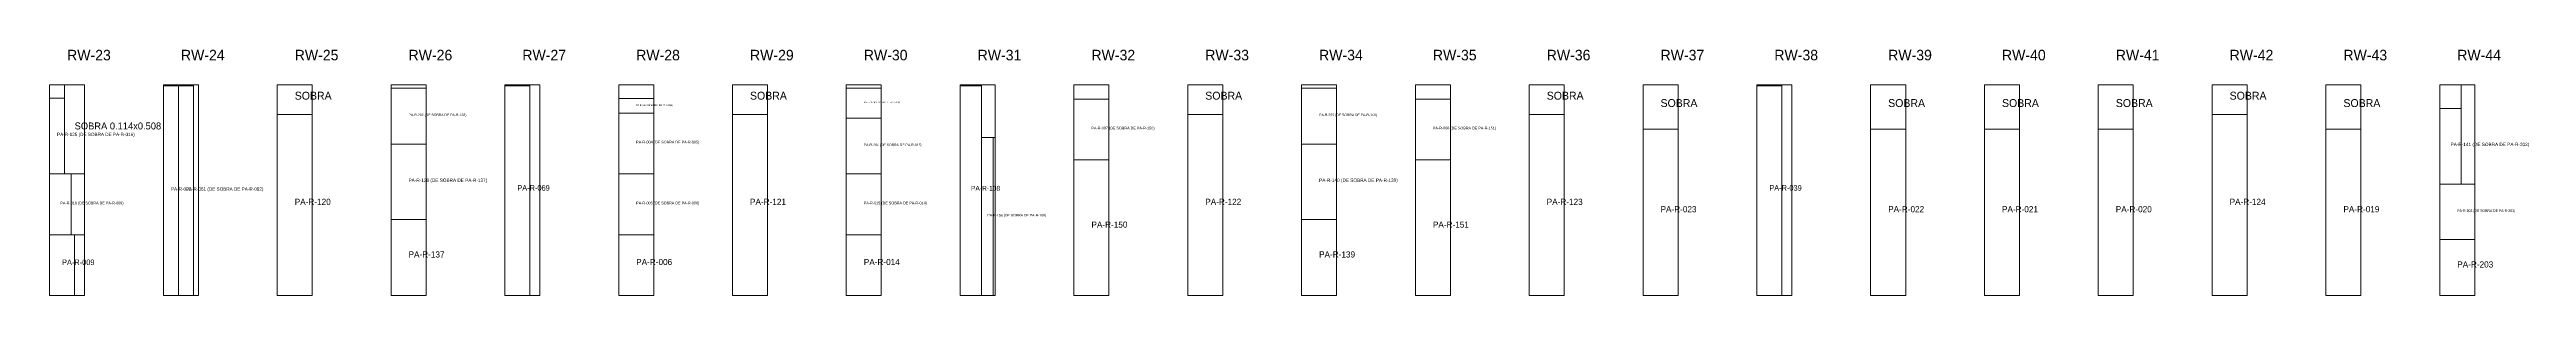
# Model space of a CAD drawing. Header units: metres. Extents: x 316.3 to 398.7, y -184.6 to -119.2.
# Drawn here: x 316.46 to 330.6, y -149.34 to -147.94 of the extents above; entities that cross this region are included whole.
import ezdxf

# ---------------------------------------------------------------- set-up
doc = ezdxf.new("R2010")
doc.units = ezdxf.units.M
for name, color, linetype, lineweight, plot in [('PLAN-CORTE-DESPERDICIO', 1, 'Continuous', 0, False), ('PLAN-CORTE-PIEZAS-A-ABRIR', 7, 'Continuous', 0, False), ('PLAN-CORTE-RECORTES', 3, 'Continuous', 0, False), ('PLAN-CORTE-SOBRANTES', 2, 'Continuous', 0, False), ('PLAN-CORTE-TEXTOS', 5, 'Continuous', 0, False)]:
    doc.layers.add(name, color=color, linetype=linetype, lineweight=lineweight, plot=plot)

msp = doc.modelspace()

# ---------------------------------------------------------------- texts
at = {"layer": 'PLAN-CORTE-TEXTOS'}
for s, height, p in [('RW-23', 0.06, (316.559, -148.004)), ('RW-24', 0.06, (317.209, -148.004)), ('RW-25', 0.06, (317.859, -148.004)), ('RW-26', 0.06, (318.509, -148.004)), ('RW-27', 0.06, (319.159, -148.004)), ('RW-28', 0.06, (319.809, -148.004)), ('RW-29', 0.06, (320.459, -148.004)), ('RW-30', 0.06, (321.109, -148.004)), ('RW-31', 0.06, (321.759, -148.004)), ('RW-32', 0.06, (322.409, -148.004)), ('RW-33', 0.06, (323.059, -148.004)), ('RW-34', 0.06, (323.709, -148.004)), ('RW-35', 0.06, (324.359, -148.004)), ('RW-36', 0.06, (325.009, -148.004)), ('RW-37', 0.06, (325.659, -148.004)), ('RW-38', 0.06, (326.309, -148.004)), ('RW-39', 0.06, (326.959, -148.004)), ('RW-40', 0.06, (327.609, -148.004)), ('RW-41', 0.06, (328.259, -148.004)), ('RW-42', 0.06, (328.909, -148.004)), ('RW-43', 0.06, (329.559, -148.004)), ('RW-44', 0.06, (330.209, -148.004)), ('SOBRA', 0.045, (317.859, -148.228)), ('SOBRA', 0.045, (320.459, -148.228)), ('PA-R-142 (DE SOBRA DE PA-R-204)', 0.00896, (321.109, -148.248)), ('SOBRA', 0.045, (323.059, -148.228)), ('SOBRA', 0.045, (325.009, -148.228)), ('SOBRA', 0.045, (325.659, -148.27)), ('SOBRA', 0.045, (326.959, -148.27)), ('SOBRA', 0.045, (327.609, -148.27)), ('SOBRA', 0.045, (328.259, -148.27)), ('SOBRA', 0.045, (328.909, -148.228)), ('SOBRA', 0.045, (329.559, -148.27)), ('SOBRA 0.114x0.508', 0.03981, (316.602, -148.398)), ('PA-R-206 (DE SOBRA DE PA-R-138)', 0.01422, (318.509, -148.322)), ('PA-R-144 (DE SOBRA DE PA-R-004)', 0.00896, (319.809, -148.264)), ('PA-R-007 (DE SOBRA DE PA-R-150)', 0.01551, (322.409, -148.398)), ('PA-R-205 (DE SOBRA DE PA-R-140)', 0.01422, (323.709, -148.322)), ('PA-R-008 (DE SOBRA DE PA-R-151)', 0.01551, (324.359, -148.398)), ('PA-R-125 (DE SOBRA DE PA-R-016)', 0.01907, (316.502, -148.436)), ('PA-R-004 (DE SOBRA DE PA-R-005)', 0.01551, (319.809, -148.478)), ('PA-R-204 (DE SOBRA DE PA-R-015)', 0.01422, (321.109, -148.493)), ('PA-R-141 (DE SOBRA DE PA-R-202)', 0.01933, (330.171, -148.493)), ('PA-R-016 (DE SOBRA DE PA-R-009)', 0.01551, (316.521, -148.825)), ('PA-R-092', 0.0191, (317.152, -148.747)), ('PA-R-061 (DE SOBRA DE PA-R-092)', 0.01907, (317.237, -148.747)), ('PA-R-120', 0.035, (317.859, -148.828)), ('PA-R-138 (DE SOBRA DE PA-R-137)', 0.01933, (318.509, -148.697)), ('PA-R-069', 0.0316, (319.13, -148.747)), ('PA-R-005 (DE SOBRA DE PA-R-006)', 0.01551, (319.809, -148.825)), ('PA-R-121', 0.035, (320.459, -148.828)), ('PA-R-015 (DE SOBRA DE PA-R-014)', 0.01551, (321.109, -148.825)), ('PA-R-108', 0.0275, (321.721, -148.747)), ('PA-R-122', 0.035, (323.059, -148.828)), ('PA-R-140 (DE SOBRA DE PA-R-139)', 0.01933, (323.709, -148.697)), ('PA-R-123', 0.035, (325.009, -148.828)), ('PA-R-039', 0.0316, (326.28, -148.747)), ('PA-R-124', 0.035, (328.909, -148.828)), ('PA-R-158 (DE SOBRA DE PA-R-108)', 0.01444, (321.815, -148.894)), ('PA-R-150', 0.035, (322.409, -148.958)), ('PA-R-151', 0.035, (324.359, -148.958)), ('PA-R-023', 0.035, (325.659, -148.87)), ('PA-R-022', 0.035, (326.959, -148.87)), ('PA-R-021', 0.035, (327.609, -148.87)), ('PA-R-020', 0.035, (328.259, -148.87)), ('PA-R-019', 0.035, (329.559, -148.87)), ('PA-R-202 (DE SOBRA DE PA-R-203)', 0.01422, (330.209, -148.868)), ('PA-R-137', 0.035, (318.509, -149.128)), ('PA-R-139', 0.035, (323.709, -149.128)), ('PA-R-009', 0.0316, (316.53, -149.171)), ('PA-R-006', 0.035, (319.809, -149.171)), ('PA-R-014', 0.035, (321.109, -149.171)), ('PA-R-203', 0.035, (330.209, -149.185))]:
    msp.add_text(s, height=height, dxfattribs=at).set_placement(p)

# ---------------------------------------------------------------- linework, layer by layer
at = {"layer": 'PLAN-CORTE-DESPERDICIO'}
for points in [[(316.459, -148.22), (316.545, -148.22), (316.545, -148.144), (316.459, -148.144)], [(317.28, -149.344), (317.309, -149.344), (317.309, -148.144), (317.28, -148.144)], [(318.409, -148.163), (318.609, -148.163), (318.609, -148.144), (318.409, -148.144)], [(319.201, -149.344), (319.259, -149.344), (319.259, -148.144), (319.201, -148.144)], [(319.709, -148.222), (319.909, -148.222), (319.909, -148.144), (319.709, -148.144)], [(321.009, -148.162), (321.209, -148.162), (321.209, -148.144), (321.009, -148.144)], [(321.782, -148.444), (321.859, -148.444), (321.859, -148.144), (321.782, -148.144)], [(322.309, -148.225), (322.509, -148.225), (322.509, -148.144), (322.309, -148.144)], [(323.609, -148.163), (323.809, -148.163), (323.809, -148.144), (323.609, -148.144)], [(324.259, -148.225), (324.459, -148.225), (324.459, -148.144), (324.259, -148.144)], [(326.351, -149.344), (326.409, -149.344), (326.409, -148.144), (326.351, -148.144)], [(330.232, -148.709), (330.309, -148.709), (330.309, -148.144), (330.232, -148.144)], [(321.847, -149.344), (321.859, -149.344), (321.859, -148.444), (321.847, -148.444)], [(316.582, -148.998), (316.659, -148.998), (316.659, -148.651), (316.582, -148.651)], [(316.601, -149.344), (316.659, -149.344), (316.659, -148.998), (316.601, -148.998)]]:
    msp.add_lwpolyline(points, close=True, dxfattribs=at)
at = {"layer": 'PLAN-CORTE-PIEZAS-A-ABRIR'}
for points in [[(316.459, -149.344), (316.659, -149.344), (316.659, -148.144), (316.459, -148.144)], [(317.109, -149.344), (317.309, -149.344), (317.309, -148.144), (317.109, -148.144)], [(317.759, -149.344), (317.959, -149.344), (317.959, -148.144), (317.759, -148.144)], [(318.409, -149.344), (318.609, -149.344), (318.609, -148.144), (318.409, -148.144)], [(319.059, -149.344), (319.259, -149.344), (319.259, -148.144), (319.059, -148.144)], [(319.709, -149.344), (319.909, -149.344), (319.909, -148.144), (319.709, -148.144)], [(320.359, -149.344), (320.559, -149.344), (320.559, -148.144), (320.359, -148.144)], [(321.009, -149.344), (321.209, -149.344), (321.209, -148.144), (321.009, -148.144)], [(321.659, -149.344), (321.859, -149.344), (321.859, -148.144), (321.659, -148.144)], [(322.309, -149.344), (322.509, -149.344), (322.509, -148.144), (322.309, -148.144)], [(322.959, -149.344), (323.159, -149.344), (323.159, -148.144), (322.959, -148.144)], [(323.609, -149.344), (323.809, -149.344), (323.809, -148.144), (323.609, -148.144)], [(324.259, -149.344), (324.459, -149.344), (324.459, -148.144), (324.259, -148.144)], [(324.909, -149.344), (325.109, -149.344), (325.109, -148.144), (324.909, -148.144)], [(325.559, -149.344), (325.759, -149.344), (325.759, -148.144), (325.559, -148.144)], [(326.209, -149.344), (326.409, -149.344), (326.409, -148.144), (326.209, -148.144)], [(326.859, -149.344), (327.059, -149.344), (327.059, -148.144), (326.859, -148.144)], [(327.509, -149.344), (327.709, -149.344), (327.709, -148.144), (327.509, -148.144)], [(328.159, -149.344), (328.359, -149.344), (328.359, -148.144), (328.159, -148.144)], [(328.809, -149.344), (329.009, -149.344), (329.009, -148.144), (328.809, -148.144)], [(329.459, -149.344), (329.659, -149.344), (329.659, -148.144), (329.459, -148.144)], [(330.109, -149.344), (330.309, -149.344), (330.309, -148.144), (330.109, -148.144)]]:
    msp.add_lwpolyline(points, close=True, dxfattribs=at)
at = {"layer": 'PLAN-CORTE-RECORTES'}
for points in [[(316.459, -148.651), (316.545, -148.651), (316.545, -148.22), (316.459, -148.22)], [(317.109, -149.344), (317.195, -149.344), (317.195, -148.15), (317.109, -148.15)], [(317.195, -149.344), (317.28, -149.344), (317.28, -148.15), (317.195, -148.15)], [(318.409, -148.481), (318.609, -148.481), (318.609, -148.163), (318.409, -148.163)], [(319.059, -149.344), (319.201, -149.344), (319.201, -148.15), (319.059, -148.15)], [(319.709, -148.305), (319.909, -148.305), (319.909, -148.222), (319.709, -148.222)], [(321.009, -148.334), (321.209, -148.334), (321.209, -148.162), (321.009, -148.162)], [(321.659, -149.344), (321.782, -149.344), (321.782, -148.15), (321.659, -148.15)], [(322.309, -148.571), (322.509, -148.571), (322.509, -148.225), (322.309, -148.225)], [(323.609, -148.481), (323.809, -148.481), (323.809, -148.163), (323.609, -148.163)], [(324.259, -148.571), (324.459, -148.571), (324.459, -148.225), (324.259, -148.225)], [(326.209, -149.344), (326.351, -149.344), (326.351, -148.15), (326.209, -148.15)], [(317.759, -149.344), (317.959, -149.344), (317.959, -148.312), (317.759, -148.312)], [(319.709, -148.651), (319.909, -148.651), (319.909, -148.305), (319.709, -148.305)], [(320.359, -149.344), (320.559, -149.344), (320.559, -148.312), (320.359, -148.312)], [(321.009, -148.651), (321.209, -148.651), (321.209, -148.334), (321.009, -148.334)], [(322.959, -149.344), (323.159, -149.344), (323.159, -148.312), (322.959, -148.312)], [(324.909, -149.344), (325.109, -149.344), (325.109, -148.312), (324.909, -148.312)], [(328.809, -149.344), (329.009, -149.344), (329.009, -148.312), (328.809, -148.312)], [(330.109, -148.709), (330.232, -148.709), (330.232, -148.278), (330.109, -148.278)], [(318.409, -148.912), (318.609, -148.912), (318.609, -148.481), (318.409, -148.481)], [(321.782, -149.344), (321.847, -149.344), (321.847, -148.444), (321.782, -148.444)], [(323.609, -148.912), (323.809, -148.912), (323.809, -148.481), (323.609, -148.481)], [(325.559, -149.344), (325.759, -149.344), (325.759, -148.397), (325.559, -148.397)], [(326.859, -149.344), (327.059, -149.344), (327.059, -148.397), (326.859, -148.397)], [(327.509, -149.344), (327.709, -149.344), (327.709, -148.397), (327.509, -148.397)], [(328.159, -149.344), (328.359, -149.344), (328.359, -148.397), (328.159, -148.397)], [(329.459, -149.344), (329.659, -149.344), (329.659, -148.397), (329.459, -148.397)], [(316.459, -148.998), (316.582, -148.998), (316.582, -148.651), (316.459, -148.651)], [(319.709, -148.998), (319.909, -148.998), (319.909, -148.651), (319.709, -148.651)], [(321.009, -148.998), (321.209, -148.998), (321.209, -148.651), (321.009, -148.651)], [(322.309, -149.344), (322.509, -149.344), (322.509, -148.571), (322.309, -148.571)], [(324.259, -149.344), (324.459, -149.344), (324.459, -148.571), (324.259, -148.571)], [(330.109, -149.026), (330.309, -149.026), (330.309, -148.709), (330.109, -148.709)], [(318.409, -149.344), (318.609, -149.344), (318.609, -148.912), (318.409, -148.912)], [(323.609, -149.344), (323.809, -149.344), (323.809, -148.912), (323.609, -148.912)], [(316.459, -149.344), (316.601, -149.344), (316.601, -148.998), (316.459, -148.998)], [(319.709, -149.344), (319.909, -149.344), (319.909, -148.998), (319.709, -148.998)], [(321.009, -149.344), (321.209, -149.344), (321.209, -148.998), (321.009, -148.998)], [(330.109, -149.344), (330.309, -149.344), (330.309, -149.026), (330.109, -149.026)]]:
    msp.add_lwpolyline(points, close=True, dxfattribs=at)
at = {"layer": 'PLAN-CORTE-SOBRANTES'}
for points in [[(316.545, -148.651), (316.659, -148.651), (316.659, -148.144), (316.545, -148.144)], [(317.759, -148.312), (317.959, -148.312), (317.959, -148.144), (317.759, -148.144)], [(320.359, -148.312), (320.559, -148.312), (320.559, -148.144), (320.359, -148.144)], [(322.959, -148.312), (323.159, -148.312), (323.159, -148.144), (322.959, -148.144)], [(324.909, -148.312), (325.109, -148.312), (325.109, -148.144), (324.909, -148.144)], [(325.559, -148.397), (325.759, -148.397), (325.759, -148.144), (325.559, -148.144)], [(326.859, -148.397), (327.059, -148.397), (327.059, -148.144), (326.859, -148.144)], [(327.509, -148.397), (327.709, -148.397), (327.709, -148.144), (327.509, -148.144)], [(328.159, -148.397), (328.359, -148.397), (328.359, -148.144), (328.159, -148.144)], [(328.809, -148.312), (329.009, -148.312), (329.009, -148.144), (328.809, -148.144)], [(329.459, -148.397), (329.659, -148.397), (329.659, -148.144), (329.459, -148.144)], [(330.109, -148.278), (330.232, -148.278), (330.232, -148.144), (330.109, -148.144)]]:
    msp.add_lwpolyline(points, close=True, dxfattribs=at)

msp.set_redraw_order([(e.dxf.handle, doc.entitydb.next_handle()) for e in msp.query("TEXT MTEXT ATTDEF DIMENSION ARC_DIMENSION")])  # texts and dimensions are drawn at this point

doc.saveas('drawing.dxf')
